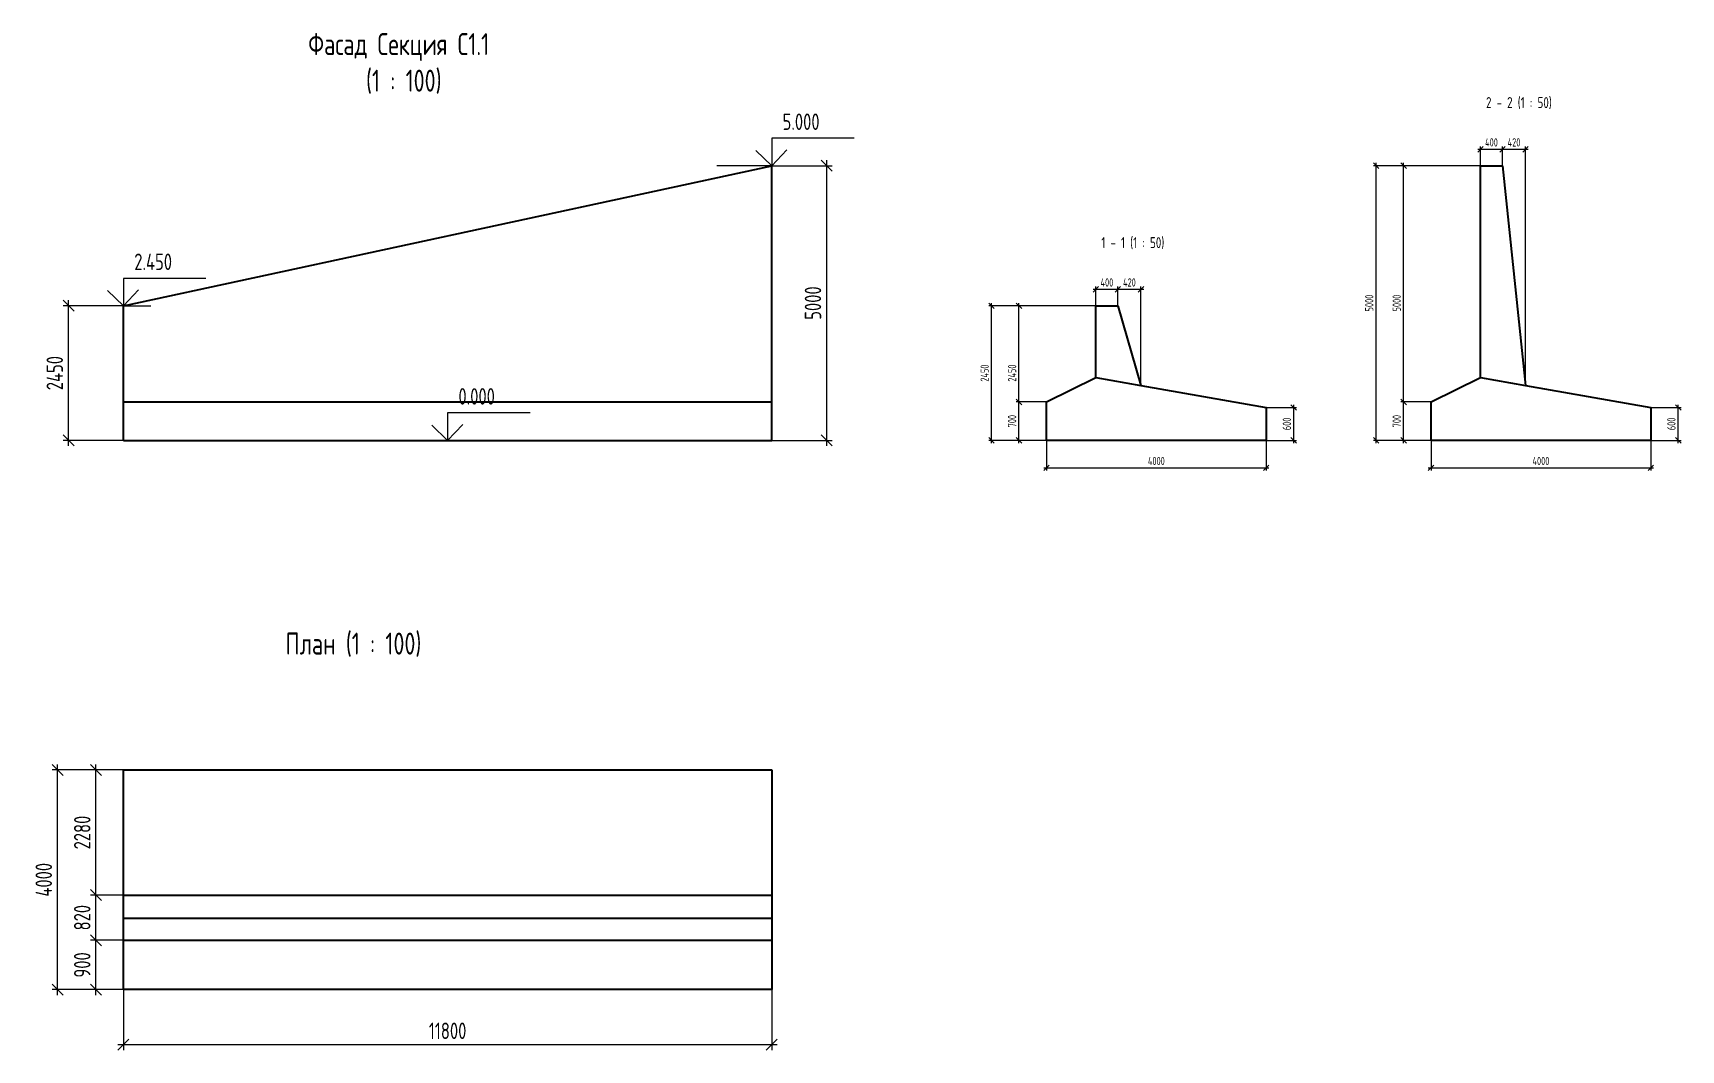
# Model space of a CAD drawing. Header units: millimetres. Extents: x -5073 to 1141180, y -2035460 to 62336.
# Drawn here: x 911733 to 941730, y -11100 to 7418 of the extents above; entities that cross this region are included whole.
import ezdxf
from ezdxf.enums import TextEntityAlignment as Align

# ---------------------------------------------------------------- set-up
doc = ezdxf.new("R2010")
doc.units = ezdxf.units.MM
doc.layers.add('Contur', color=40, linetype='Continuous', lineweight=40)
doc.layers.add('Size', color=142, linetype='Continuous')
doc.layers.add('Text_B', color=11, linetype='Continuous')
doc.styles.add('RS 0.7', font='romans.shx', dxfattribs={"width": 0.7})
doc.styles.add('RS0.7', font='romans.shx', dxfattribs={"width": 0.7})
doc.dimstyles.new('LIN100', dxfattribs={"dimscale": 100, "dimtxt": 3, "dimasz": 2, "dimexe": 1, "dimexo": 0, "dimgap": 1, "dimtad": 1, "dimdec": 1, "dimrnd": 1, "dimzin": 9, "dimdsep": 46, "dimtxsty": 'RS0.7', "dimblk1": 'OBLIQUE', "dimblk2": 'OBLIQUE', "dimsah": 1, "dimcen": 2, "dimdle": 1, "dimclrd": 256, "dimclre": 256, "dimclrt": 7, "dimazin": 2, "dimtfac": 2.5, "dimtdec": 1, "dimtmove": 0, "dimatfit": 3, "dimfxl": 1, "dimtolj": 1, "dimtzin": 12, "dimlwd": -1, "dimlwe": -1, "dimarcsym": 0})
doc.dimstyles.new('LIN50', dxfattribs={"dimscale": 50, "dimtxt": 3, "dimasz": 2, "dimexe": 1, "dimexo": 0, "dimgap": 1, "dimtad": 1, "dimdec": 1, "dimrnd": 1, "dimzin": 9, "dimdsep": 46, "dimtxsty": 'RS0.7', "dimblk1": 'OBLIQUE', "dimblk2": 'OBLIQUE', "dimsah": 1, "dimcen": 2, "dimdle": 1, "dimclrd": 256, "dimclre": 256, "dimclrt": 7, "dimazin": 2, "dimtfac": 2.5, "dimtdec": 1, "dimtmove": 0, "dimatfit": 3, "dimfxl": 1, "dimtolj": 1, "dimtzin": 12, "dimlwd": -1, "dimlwe": -1, "dimarcsym": 0})

msp = doc.modelspace()

# ---------------------------------------------------------------- texts
at = {"layer": 'Text_B', "style": 'RS0.7'}
for s, insert, char_height, attachment_point in [('Фасад Секция С1.1^J (1 : 100)', (918389.9, 6861.9), 400, 5), ('2 - 2 (1 : 50)', (938179.9, 6250), 200, 1), ('1 - 1 (1 : 50)', (931179.9, 3700), 200, 1), ('План (1 : 100)', (916329.9, -3500), 400, 1)]:
    msp.add_mtext(s, dxfattribs=dict(at, insert=insert, char_height=char_height, attachment_point=attachment_point))

# ---------------------------------------------------------------- blocks, each defined once
blk = doc.blocks.new('_Oblique')
at = {"color": 0, "lineweight": -2}
blk.add_line((-0.5, -0.5), (0.5, 0.5), dxfattribs=at)
blk = doc.blocks.new('*D1421')
at = {"layer": 'Defpoints', "color": 0, "transparency": 16777216}
for p in [(912380, 2450), (913380, 2450), (913380, 0)]:
    blk.add_point(p, dxfattribs=at)
at = {"layer": 'Size', "transparency": 16777216}
for p, q in [((913380, 2450), (912280, 2450)), ((912380, -100), (912380, 2550)), ((913380, 0), (912280, 0))]:
    blk.add_line(p, q, dxfattribs=at)
at = {"layer": 'Size', "transparency": 16777216, "xscale": 200, "yscale": 200, "zscale": 200}
for p, rotation in [((912380, 2450), 90), ((912380, 0), 270)]:
    blk.add_blockref('_Oblique', p, dxfattribs=dict(at, rotation=rotation))
at = {"layer": 'Size', "color": 7, "transparency": 16777216, "insert": (912130, 1225), "char_height": 300, "attachment_point": 5, "rotation": 90, "style": 'RS0.7'}
blk.add_mtext('\\A1;2450', dxfattribs=at)
blk = doc.blocks.new('*D1422')
at = {"layer": 'Defpoints', "color": 0, "transparency": 16777216}
for p in [(925180, 5000), (926180, 5000), (925180, 0)]:
    blk.add_point(p, dxfattribs=at)
at = {"layer": 'Size', "transparency": 16777216}
for p, q in [((926180, -100), (926180, 5100)), ((925180, 5000), (926280, 5000)), ((925180, 0), (926280, 0))]:
    blk.add_line(p, q, dxfattribs=at)
at = {"layer": 'Size', "transparency": 16777216, "xscale": 200, "yscale": 200, "zscale": 200}
for p, rotation in [((926180, 5000), 90), ((926180, 0), 270)]:
    blk.add_blockref('_Oblique', p, dxfattribs=dict(at, rotation=rotation))
at = {"layer": 'Size', "color": 7, "transparency": 16777216, "insert": (925930, 2500), "char_height": 300, "attachment_point": 5, "rotation": 90, "style": 'RS0.7'}
blk.add_mtext('\\A1;5000', dxfattribs=at)
blk = doc.blocks.new('*D1423')
at = {"layer": 'Defpoints', "color": 0, "transparency": 16777216}
for p in [(913380, -10000), (925180, -10000), (925180, -11000)]:
    blk.add_point(p, dxfattribs=at)
at = {"layer": 'Size', "transparency": 16777216}
for p, q in [((913380, -10000), (913380, -11100)), ((925180, -10000), (925180, -11100)), ((913280, -11000), (925280, -11000))]:
    blk.add_line(p, q, dxfattribs=at)
at = {"layer": 'Size', "transparency": 16777216, "xscale": 200, "yscale": 200, "zscale": 200, "rotation": 180}
blk.add_blockref('_Oblique', (913380, -11000), dxfattribs=at)
at = {"layer": 'Size', "transparency": 16777216, "xscale": 200, "yscale": 200, "zscale": 200}
blk.add_blockref('_Oblique', (925180, -11000), dxfattribs=at)
at = {"layer": 'Size', "color": 7, "transparency": 16777216, "insert": (919280, -10750), "char_height": 300, "attachment_point": 5, "style": 'RS0.7'}
blk.add_mtext('\\A1;11800', dxfattribs=at)
blk = doc.blocks.new('*D1424')
at = {"layer": 'Defpoints', "color": 0, "transparency": 16777216}
for p in [(912180, -6000), (913380, -6000), (913380, -10000)]:
    blk.add_point(p, dxfattribs=at)
at = {"layer": 'Size', "transparency": 16777216}
for p, q in [((912180, -10100), (912180, -5900)), ((913380, -6000), (912080, -6000)), ((913380, -10000), (912080, -10000))]:
    blk.add_line(p, q, dxfattribs=at)
at = {"layer": 'Size', "transparency": 16777216, "xscale": 200, "yscale": 200, "zscale": 200}
for p, rotation in [((912180, -6000), 90), ((912180, -10000), 270)]:
    blk.add_blockref('_Oblique', p, dxfattribs=dict(at, rotation=rotation))
at = {"layer": 'Size', "color": 7, "transparency": 16777216, "insert": (911930, -8000), "char_height": 300, "attachment_point": 5, "rotation": 90, "style": 'RS0.7'}
blk.add_mtext('\\A1;4000', dxfattribs=at)
blk = doc.blocks.new('*D1425')
at = {"layer": 'Defpoints', "color": 0, "transparency": 16777216}
for p in [(912880, -9100), (913380, -9100), (913380, -10000)]:
    blk.add_point(p, dxfattribs=at)
at = {"layer": 'Size', "transparency": 16777216}
for p, q in [((913380, -9100), (912780, -9100)), ((912880, -10100), (912880, -9000)), ((913380, -10000), (912780, -10000))]:
    blk.add_line(p, q, dxfattribs=at)
at = {"layer": 'Size', "transparency": 16777216, "xscale": 200, "yscale": 200, "zscale": 200}
for p, rotation in [((912880, -9100), 90), ((912880, -10000), 270)]:
    blk.add_blockref('_Oblique', p, dxfattribs=dict(at, rotation=rotation))
at = {"layer": 'Size', "color": 7, "transparency": 16777216, "insert": (912630, -9550), "char_height": 300, "attachment_point": 5, "rotation": 90, "style": 'RS0.7'}
blk.add_mtext('\\A1;900', dxfattribs=at)
blk = doc.blocks.new('*D1426')
at = {"layer": 'Defpoints', "color": 0, "transparency": 16777216}
for p in [(912880, -8280), (913380, -8280), (913380, -9100)]:
    blk.add_point(p, dxfattribs=at)
at = {"layer": 'Size', "transparency": 16777216}
for p, q in [((913380, -8280), (912780, -8280)), ((912880, -9200), (912880, -8180)), ((913380, -9100), (912780, -9100))]:
    blk.add_line(p, q, dxfattribs=at)
at = {"layer": 'Size', "transparency": 16777216, "xscale": 200, "yscale": 200, "zscale": 200}
for p, rotation in [((912880, -8280), 90), ((912880, -9100), 270)]:
    blk.add_blockref('_Oblique', p, dxfattribs=dict(at, rotation=rotation))
at = {"layer": 'Size', "color": 7, "transparency": 16777216, "insert": (912630, -8690), "char_height": 300, "attachment_point": 5, "rotation": 90, "style": 'RS0.7'}
blk.add_mtext('\\A1;820', dxfattribs=at)
blk = doc.blocks.new('*D1427')
at = {"layer": 'Defpoints', "color": 0, "transparency": 16777216}
for p in [(912880, -6000), (913380, -6000), (913380, -8280)]:
    blk.add_point(p, dxfattribs=at)
at = {"layer": 'Size', "transparency": 16777216}
for p, q in [((912880, -8380), (912880, -5900)), ((913380, -6000), (912780, -6000)), ((913380, -8280), (912780, -8280))]:
    blk.add_line(p, q, dxfattribs=at)
at = {"layer": 'Size', "transparency": 16777216, "xscale": 200, "yscale": 200, "zscale": 200}
for p, rotation in [((912880, -6000), 90), ((912880, -8280), 270)]:
    blk.add_blockref('_Oblique', p, dxfattribs=dict(at, rotation=rotation))
at = {"layer": 'Size', "color": 7, "transparency": 16777216, "insert": (912630, -7140), "char_height": 300, "attachment_point": 5, "rotation": 90, "style": 'RS0.7'}
blk.add_mtext('\\A1;2280', dxfattribs=at)
blk = doc.blocks.new('*D1428')
at = {"layer": 'Defpoints', "color": 0, "transparency": 16777216}
for p in [(929680, 2450), (931080, 2450), (930180, 0)]:
    blk.add_point(p, dxfattribs=at)
at = {"layer": 'Size', "transparency": 16777216}
for p, q in [((931080, 2450), (929630, 2450)), ((929680, -50), (929680, 2500)), ((930180, 0), (929630, 0))]:
    blk.add_line(p, q, dxfattribs=at)
at = {"layer": 'Size', "transparency": 16777216, "xscale": 100, "yscale": 100, "zscale": 100}
for p, rotation in [((929680, 2450), 90), ((929680, 0), 270)]:
    blk.add_blockref('_Oblique', p, dxfattribs=dict(at, rotation=rotation))
at = {"layer": 'Size', "color": 7, "transparency": 16777216, "insert": (929555, 1225), "char_height": 150, "attachment_point": 5, "rotation": 90, "style": 'RS0.7'}
blk.add_mtext('\\A1;2450', dxfattribs=at)
blk = doc.blocks.new('*D1429')
at = {"layer": 'Defpoints', "color": 0, "transparency": 16777216}
for p in [(930180, 0), (934180, 0), (934180, -500)]:
    blk.add_point(p, dxfattribs=at)
at = {"layer": 'Size', "transparency": 16777216}
for p, q in [((930180, 0), (930180, -550)), ((934180, 0), (934180, -550)), ((930130, -500), (934230, -500))]:
    blk.add_line(p, q, dxfattribs=at)
at = {"layer": 'Size', "transparency": 16777216, "xscale": 100, "yscale": 100, "zscale": 100, "rotation": 180}
blk.add_blockref('_Oblique', (930180, -500), dxfattribs=at)
at = {"layer": 'Size', "transparency": 16777216, "xscale": 100, "yscale": 100, "zscale": 100}
blk.add_blockref('_Oblique', (934180, -500), dxfattribs=at)
at = {"layer": 'Size', "color": 7, "transparency": 16777216, "insert": (932180, -375), "char_height": 150, "attachment_point": 5, "style": 'RS0.7'}
blk.add_mtext('\\A1;4000', dxfattribs=at)
blk = doc.blocks.new('*D1430')
at = {"layer": 'Defpoints', "color": 0, "transparency": 16777216}
for p in [(929180, 2450), (931080, 2450), (930180, 0)]:
    blk.add_point(p, dxfattribs=at)
at = {"layer": 'Size', "transparency": 16777216}
for p, q in [((931080, 2450), (929130, 2450)), ((929180, -50), (929180, 2500)), ((930180, 0), (929130, 0))]:
    blk.add_line(p, q, dxfattribs=at)
at = {"layer": 'Size', "transparency": 16777216, "xscale": 100, "yscale": 100, "zscale": 100}
for p, rotation in [((929180, 2450), 90), ((929180, 0), 270)]:
    blk.add_blockref('_Oblique', p, dxfattribs=dict(at, rotation=rotation))
at = {"layer": 'Size', "color": 7, "transparency": 16777216, "insert": (929055, 1225), "char_height": 150, "attachment_point": 5, "rotation": 90, "style": 'RS0.7'}
blk.add_mtext('\\A1;2450', dxfattribs=at)
blk = doc.blocks.new('*D1431')
at = {"layer": 'Defpoints', "color": 0, "transparency": 16777216}
for p in [(929680, 700), (930180, 700), (930180, 0)]:
    blk.add_point(p, dxfattribs=at)
at = {"layer": 'Size', "transparency": 16777216}
for p, q in [((930180, 700), (929630, 700)), ((929680, -50), (929680, 750)), ((930180, 0), (929630, 0))]:
    blk.add_line(p, q, dxfattribs=at)
at = {"layer": 'Size', "transparency": 16777216, "xscale": 100, "yscale": 100, "zscale": 100}
for p, rotation in [((929680, 700), 90), ((929680, 0), 270)]:
    blk.add_blockref('_Oblique', p, dxfattribs=dict(at, rotation=rotation))
at = {"layer": 'Size', "color": 7, "transparency": 16777216, "insert": (929555, 350), "char_height": 150, "attachment_point": 5, "rotation": 90, "style": 'RS0.7'}
blk.add_mtext('\\A1;700', dxfattribs=at)
blk = doc.blocks.new('*D1432')
at = {"layer": 'Defpoints', "color": 0, "transparency": 16777216}
for p in [(931480, 2750), (931080, 2450), (931480, 2450)]:
    blk.add_point(p, dxfattribs=at)
at = {"layer": 'Size', "transparency": 16777216}
for p, q in [((931030, 2750), (931530, 2750)), ((931080, 2450), (931080, 2800)), ((931480, 2450), (931480, 2800))]:
    blk.add_line(p, q, dxfattribs=at)
at = {"layer": 'Size', "transparency": 16777216, "xscale": 100, "yscale": 100, "zscale": 100, "rotation": 180}
blk.add_blockref('_Oblique', (931080, 2750), dxfattribs=at)
at = {"layer": 'Size', "transparency": 16777216, "xscale": 100, "yscale": 100, "zscale": 100}
blk.add_blockref('_Oblique', (931480, 2750), dxfattribs=at)
at = {"layer": 'Size', "color": 7, "transparency": 16777216, "insert": (931280, 2875), "char_height": 150, "attachment_point": 5, "style": 'RS0.7'}
blk.add_mtext('\\A1;400', dxfattribs=at)
blk = doc.blocks.new('*D1433')
at = {"layer": 'Defpoints', "color": 0, "transparency": 16777216}
for p in [(931900, 2750), (931480, 2450), (931900, 1000)]:
    blk.add_point(p, dxfattribs=at)
at = {"layer": 'Size', "transparency": 16777216}
for p, q in [((931430, 2750), (931950, 2750)), ((931480, 2450), (931480, 2800)), ((931900, 1000), (931900, 2800))]:
    blk.add_line(p, q, dxfattribs=at)
at = {"layer": 'Size', "transparency": 16777216, "xscale": 100, "yscale": 100, "zscale": 100, "rotation": 180}
blk.add_blockref('_Oblique', (931480, 2750), dxfattribs=at)
at = {"layer": 'Size', "transparency": 16777216, "xscale": 100, "yscale": 100, "zscale": 100}
blk.add_blockref('_Oblique', (931900, 2750), dxfattribs=at)
at = {"layer": 'Size', "color": 7, "transparency": 16777216, "insert": (931690, 2875), "char_height": 150, "attachment_point": 5, "style": 'RS0.7'}
blk.add_mtext('\\A1;420', dxfattribs=at)
blk = doc.blocks.new('*D1434')
at = {"layer": 'Defpoints', "color": 0, "transparency": 16777216}
for p in [(934180, 600), (934680, 600), (934180, 0)]:
    blk.add_point(p, dxfattribs=at)
at = {"layer": 'Size', "transparency": 16777216}
for p, q in [((934180, 600), (934730, 600)), ((934680, -50), (934680, 650)), ((934180, 0), (934730, 0))]:
    blk.add_line(p, q, dxfattribs=at)
at = {"layer": 'Size', "transparency": 16777216, "xscale": 100, "yscale": 100, "zscale": 100}
for p, rotation in [((934680, 600), 90), ((934680, 0), 270)]:
    blk.add_blockref('_Oblique', p, dxfattribs=dict(at, rotation=rotation))
at = {"layer": 'Size', "color": 7, "transparency": 16777216, "insert": (934555, 300), "char_height": 150, "attachment_point": 5, "rotation": 90, "style": 'RS0.7'}
blk.add_mtext('\\A1;600', dxfattribs=at)
blk = doc.blocks.new('*D1435')
at = {"layer": 'Defpoints', "color": 0, "transparency": 16777216}
for p in [(936680, 5000), (938080, 5000), (937180, 0)]:
    blk.add_point(p, dxfattribs=at)
at = {"layer": 'Size', "transparency": 16777216}
for p, q in [((938080, 5000), (936630, 5000)), ((936680, -50), (936680, 5050)), ((937180, 0), (936630, 0))]:
    blk.add_line(p, q, dxfattribs=at)
at = {"layer": 'Size', "transparency": 16777216, "xscale": 100, "yscale": 100, "zscale": 100}
for p, rotation in [((936680, 5000), 90), ((936680, 0), 270)]:
    blk.add_blockref('_Oblique', p, dxfattribs=dict(at, rotation=rotation))
at = {"layer": 'Size', "color": 7, "transparency": 16777216, "insert": (936555, 2500), "char_height": 150, "attachment_point": 5, "rotation": 90, "style": 'RS0.7'}
blk.add_mtext('\\A1;5000', dxfattribs=at)
blk = doc.blocks.new('*D1436')
at = {"layer": 'Defpoints', "color": 0, "transparency": 16777216}
for p in [(936180, 5000), (938080, 5000), (937180, 0)]:
    blk.add_point(p, dxfattribs=at)
at = {"layer": 'Size', "transparency": 16777216}
for p, q in [((938080, 5000), (936130, 5000)), ((936180, -50), (936180, 5050)), ((937180, 0), (936130, 0))]:
    blk.add_line(p, q, dxfattribs=at)
at = {"layer": 'Size', "transparency": 16777216, "xscale": 100, "yscale": 100, "zscale": 100}
for p, rotation in [((936180, 5000), 90), ((936180, 0), 270)]:
    blk.add_blockref('_Oblique', p, dxfattribs=dict(at, rotation=rotation))
at = {"layer": 'Size', "color": 7, "transparency": 16777216, "insert": (936055, 2500), "char_height": 150, "attachment_point": 5, "rotation": 90, "style": 'RS0.7'}
blk.add_mtext('\\A1;5000', dxfattribs=at)
blk = doc.blocks.new('*D1437')
at = {"layer": 'Defpoints', "color": 0, "transparency": 16777216}
for p in [(936680, 700), (937180, 700), (937180, 0)]:
    blk.add_point(p, dxfattribs=at)
at = {"layer": 'Size', "transparency": 16777216}
for p, q in [((937180, 700), (936630, 700)), ((936680, -50), (936680, 750)), ((937180, 0), (936630, 0))]:
    blk.add_line(p, q, dxfattribs=at)
at = {"layer": 'Size', "transparency": 16777216, "xscale": 100, "yscale": 100, "zscale": 100}
for p, rotation in [((936680, 700), 90), ((936680, 0), 270)]:
    blk.add_blockref('_Oblique', p, dxfattribs=dict(at, rotation=rotation))
at = {"layer": 'Size', "color": 7, "transparency": 16777216, "insert": (936555, 350), "char_height": 150, "attachment_point": 5, "rotation": 90, "style": 'RS0.7'}
blk.add_mtext('\\A1;700', dxfattribs=at)
blk = doc.blocks.new('*D1438')
at = {"layer": 'Defpoints', "color": 0, "transparency": 16777216}
for p in [(937180, 0), (941180, 0), (941180, -500)]:
    blk.add_point(p, dxfattribs=at)
at = {"layer": 'Size', "transparency": 16777216}
for p, q in [((937180, 0), (937180, -550)), ((941180, 0), (941180, -550)), ((937130, -500), (941230, -500))]:
    blk.add_line(p, q, dxfattribs=at)
at = {"layer": 'Size', "transparency": 16777216, "xscale": 100, "yscale": 100, "zscale": 100, "rotation": 180}
blk.add_blockref('_Oblique', (937180, -500), dxfattribs=at)
at = {"layer": 'Size', "transparency": 16777216, "xscale": 100, "yscale": 100, "zscale": 100}
blk.add_blockref('_Oblique', (941180, -500), dxfattribs=at)
at = {"layer": 'Size', "color": 7, "transparency": 16777216, "insert": (939180, -375), "char_height": 150, "attachment_point": 5, "style": 'RS0.7'}
blk.add_mtext('\\A1;4000', dxfattribs=at)
blk = doc.blocks.new('*D1439')
at = {"layer": 'Defpoints', "color": 0, "transparency": 16777216}
for p in [(938480, 5300), (938080, 5000), (938480, 5000)]:
    blk.add_point(p, dxfattribs=at)
at = {"layer": 'Size', "transparency": 16777216}
for p, q in [((938030, 5300), (938530, 5300)), ((938080, 5000), (938080, 5350)), ((938480, 5000), (938480, 5350))]:
    blk.add_line(p, q, dxfattribs=at)
at = {"layer": 'Size', "transparency": 16777216, "xscale": 100, "yscale": 100, "zscale": 100, "rotation": 180}
blk.add_blockref('_Oblique', (938080, 5300), dxfattribs=at)
at = {"layer": 'Size', "transparency": 16777216, "xscale": 100, "yscale": 100, "zscale": 100}
blk.add_blockref('_Oblique', (938480, 5300), dxfattribs=at)
at = {"layer": 'Size', "color": 7, "transparency": 16777216, "insert": (938280, 5425), "char_height": 150, "attachment_point": 5, "style": 'RS0.7'}
blk.add_mtext('\\A1;400', dxfattribs=at)
blk = doc.blocks.new('*D1440')
at = {"layer": 'Defpoints', "color": 0, "transparency": 16777216}
for p in [(938900, 5300), (938480, 5000), (938900, 1000)]:
    blk.add_point(p, dxfattribs=at)
at = {"layer": 'Size', "transparency": 16777216}
for p, q in [((938430, 5300), (938950, 5300)), ((938480, 5000), (938480, 5350)), ((938900, 1000), (938900, 5350))]:
    blk.add_line(p, q, dxfattribs=at)
at = {"layer": 'Size', "transparency": 16777216, "xscale": 100, "yscale": 100, "zscale": 100, "rotation": 180}
blk.add_blockref('_Oblique', (938480, 5300), dxfattribs=at)
at = {"layer": 'Size', "transparency": 16777216, "xscale": 100, "yscale": 100, "zscale": 100}
blk.add_blockref('_Oblique', (938900, 5300), dxfattribs=at)
at = {"layer": 'Size', "color": 7, "transparency": 16777216, "insert": (938690, 5425), "char_height": 150, "attachment_point": 5, "style": 'RS0.7'}
blk.add_mtext('\\A1;420', dxfattribs=at)
blk = doc.blocks.new('*D1441')
at = {"layer": 'Defpoints', "color": 0, "transparency": 16777216}
for p in [(941180, 600), (941680, 600), (941180, 0)]:
    blk.add_point(p, dxfattribs=at)
at = {"layer": 'Size', "transparency": 16777216}
for p, q in [((941180, 600), (941730, 600)), ((941680, -50), (941680, 650)), ((941180, 0), (941730, 0))]:
    blk.add_line(p, q, dxfattribs=at)
at = {"layer": 'Size', "transparency": 16777216, "xscale": 100, "yscale": 100, "zscale": 100}
for p, rotation in [((941680, 600), 90), ((941680, 0), 270)]:
    blk.add_blockref('_Oblique', p, dxfattribs=dict(at, rotation=rotation))
at = {"layer": 'Size', "color": 7, "transparency": 16777216, "insert": (941555, 300), "char_height": 150, "attachment_point": 5, "rotation": 90, "style": 'RS0.7'}
blk.add_mtext('\\A1;600', dxfattribs=at)
blk = doc.blocks.new('Otmetka')
at = {"lineweight": 25}
for p, q in [((0, 5), (0, 0)), ((15, 5), (0, 5)), ((0, 0), (-10, 0)), ((0, 0), (5, 0))]:
    blk.add_line(p, q, dxfattribs=at)
blk.add_lwpolyline([(-2.89, 2.77), (0, 0), (2.77, 2.89)], dxfattribs=at)
at = {"color": 7, "style": 'RS 0.7', "width": 0.7}
blk.add_attdef('+ОТМЕТКА', (1.97, 6.51), '', height=3, dxfattribs=at)
at = {"color": 7, "style": 'RS 0.7', "width": 0.7, "flags": 8}
blk.add_attdef('ПРИМЕЧАНИЕ', text='', height=3, dxfattribs=at).set_placement((1.97, 4.33), align=Align.TOP_LEFT)

# ---------------------------------------------------------------- dimensions: what is measured, and where the dimension line sits
at = {"layer": 'Size'}
for base, p1, p2, angle, dimstyle, picture, middle in [((938479.9, 5300), (938079.9, 5000), (938479.9, 5000), 180, 'LIN50', '*D1439', (938279.9, 5425)), ((938899.9, 5300), (938479.9, 5000), (938899.9, 1000), 180, 'LIN50', '*D1440', (938689.9, 5425)), ((926179.9, 5000), (925179.9, 0), (925179.9, 5000), 270, 'LIN100', '*D1422', (925929.9, 2500)), ((936179.9, 5000), (937179.9, 0), (938079.9, 5000), 90, 'LIN50', '*D1436', (936054.9, 2500)), ((936679.9, 5000), (937179.9, 0), (938079.9, 5000), 90, 'LIN50', '*D1435', (936554.9, 2500)), ((931479.9, 2750), (931079.9, 2450), (931479.9, 2450), 180, 'LIN50', '*D1432', (931279.9, 2875)), ((931899.9, 2750), (931479.9, 2450), (931899.9, 1000), 180, 'LIN50', '*D1433', (931689.9, 2875)), ((912379.9, 2450), (913379.9, 0), (913379.9, 2450), 90, 'LIN100', '*D1421', (912129.9, 1225)), ((929179.9, 2450), (930179.9, 0), (931079.9, 2450), 90, 'LIN50', '*D1430', (929054.9, 1225)), ((929679.9, 2450), (930179.9, 0), (931079.9, 2450), 90, 'LIN50', '*D1428', (929554.9, 1225)), ((929679.9, 700), (930179.9, 0), (930179.9, 700), 90, 'LIN50', '*D1431', (929554.9, 350)), ((934679.9, 600), (934179.9, 0), (934179.9, 600), 270, 'LIN50', '*D1434', (934554.9, 300)), ((936679.9, 700), (937179.9, 0), (937179.9, 700), 90, 'LIN50', '*D1437', (936554.9, 350)), ((941679.9, 600), (941179.9, 0), (941179.9, 600), 270, 'LIN50', '*D1441', (941554.9, 300)), ((912179.9, -6000), (913379.9, -10000), (913379.9, -6000), 90, 'LIN100', '*D1424', (911929.9, -8000)), ((912879.9, -6000), (913379.9, -8280), (913379.9, -6000), 90, 'LIN100', '*D1427', (912629.9, -7140)), ((912879.9, -8280), (913379.9, -9100), (913379.9, -8280), 90, 'LIN100', '*D1426', (912629.9, -8690)), ((912879.9, -9100), (913379.9, -10000), (913379.9, -9100), 90, 'LIN100', '*D1425', (912629.9, -9550))]:
    dim = msp.add_linear_dim(base=base, p1=p1, p2=p2, angle=angle, dimstyle=dimstyle, dxfattribs=at)
    dim.commit()
    dim.dimension.update_dxf_attribs({"geometry": picture, "text_midpoint": middle})
for base, p1, p2, dimstyle, picture, middle in [((934179.9, -500), (930179.9, 0), (934179.9, 0), 'LIN50', '*D1429', (932179.9, -375)), ((941179.9, -500), (937179.9, 0), (941179.9, 0), 'LIN50', '*D1438', (939179.9, -375)), ((925179.9, -11000), (913379.9, -10000), (925179.9, -10000), 'LIN100', '*D1423', (919279.9, -10750))]:
    dim = msp.add_linear_dim(base=base, p1=p1, p2=p2, dimstyle=dimstyle, dxfattribs=at)
    dim.commit()
    dim.dimension.update_dxf_attribs({"geometry": picture, "text_midpoint": middle})

# ---------------------------------------------------------------- linework, layer by layer
at = {"layer": 'Contur'}
for p, q in [((913379.9, 2450), (925179.9, 5000)), ((925179.9, 0), (925179.9, 5000)), ((938079.9, 1145), (938079.9, 5000)), ((938079.9, 5000), (938479.9, 5000)), ((938479.9, 5000), (938899.9, 1000)), ((913379.9, 0), (913379.9, 2450)), ((931079.9, 1145), (931079.9, 2450)), ((931079.9, 2450), (931479.9, 2450)), ((931479.9, 2450), (931899.9, 1000)), ((930179.9, 700), (931079.9, 1145)), ((931079.9, 1145), (931899.9, 1000)), ((931899.9, 1000), (934179.9, 600)), ((937179.9, 700), (938079.9, 1145)), ((938079.9, 1145), (938899.9, 1000)), ((938899.9, 1000), (941179.9, 600)), ((913379.9, 700), (925179.9, 700)), ((930179.9, 0), (930179.9, 700)), ((934179.9, 600), (934179.9, 0)), ((937179.9, 0), (937179.9, 700)), ((941179.9, 600), (941179.9, 0)), ((913379.9, 0), (925179.9, 0)), ((934179.9, 0), (930179.9, 0)), ((941179.9, 0), (937179.9, 0)), ((913379.9, -10000), (913379.9, -6000)), ((913379.9, -6000), (925179.9, -6000)), ((925179.9, -6000), (925179.9, -10000)), ((913379.9, -8280), (925179.9, -8280)), ((913379.9, -8700), (925179.9, -8700)), ((913379.9, -9100), (925179.9, -9100)), ((925179.9, -10000), (913379.9, -10000))]:
    msp.add_line(p, q, dxfattribs=at)

# ---------------------------------------------------------------- block references
at = {"layer": 'Size', "xscale": 100, "yscale": 100, "zscale": 100}
for p, values in [((925179.9, 5000), {'+ОТМЕТКА': '5.000'}), ((913379.9, 2450), {'+ОТМЕТКА': '2.450'}), ((919279.9, 0), {'+ОТМЕТКА': '0.000'})]:
    msp.add_blockref('Otmetka', p, dxfattribs=at).add_auto_attribs(values)

msp.set_redraw_order([(e.dxf.handle, doc.entitydb.next_handle()) for e in msp.query("TEXT MTEXT ATTDEF DIMENSION ARC_DIMENSION")])  # texts and dimensions are drawn at this point

doc.saveas('drawing.dxf')
